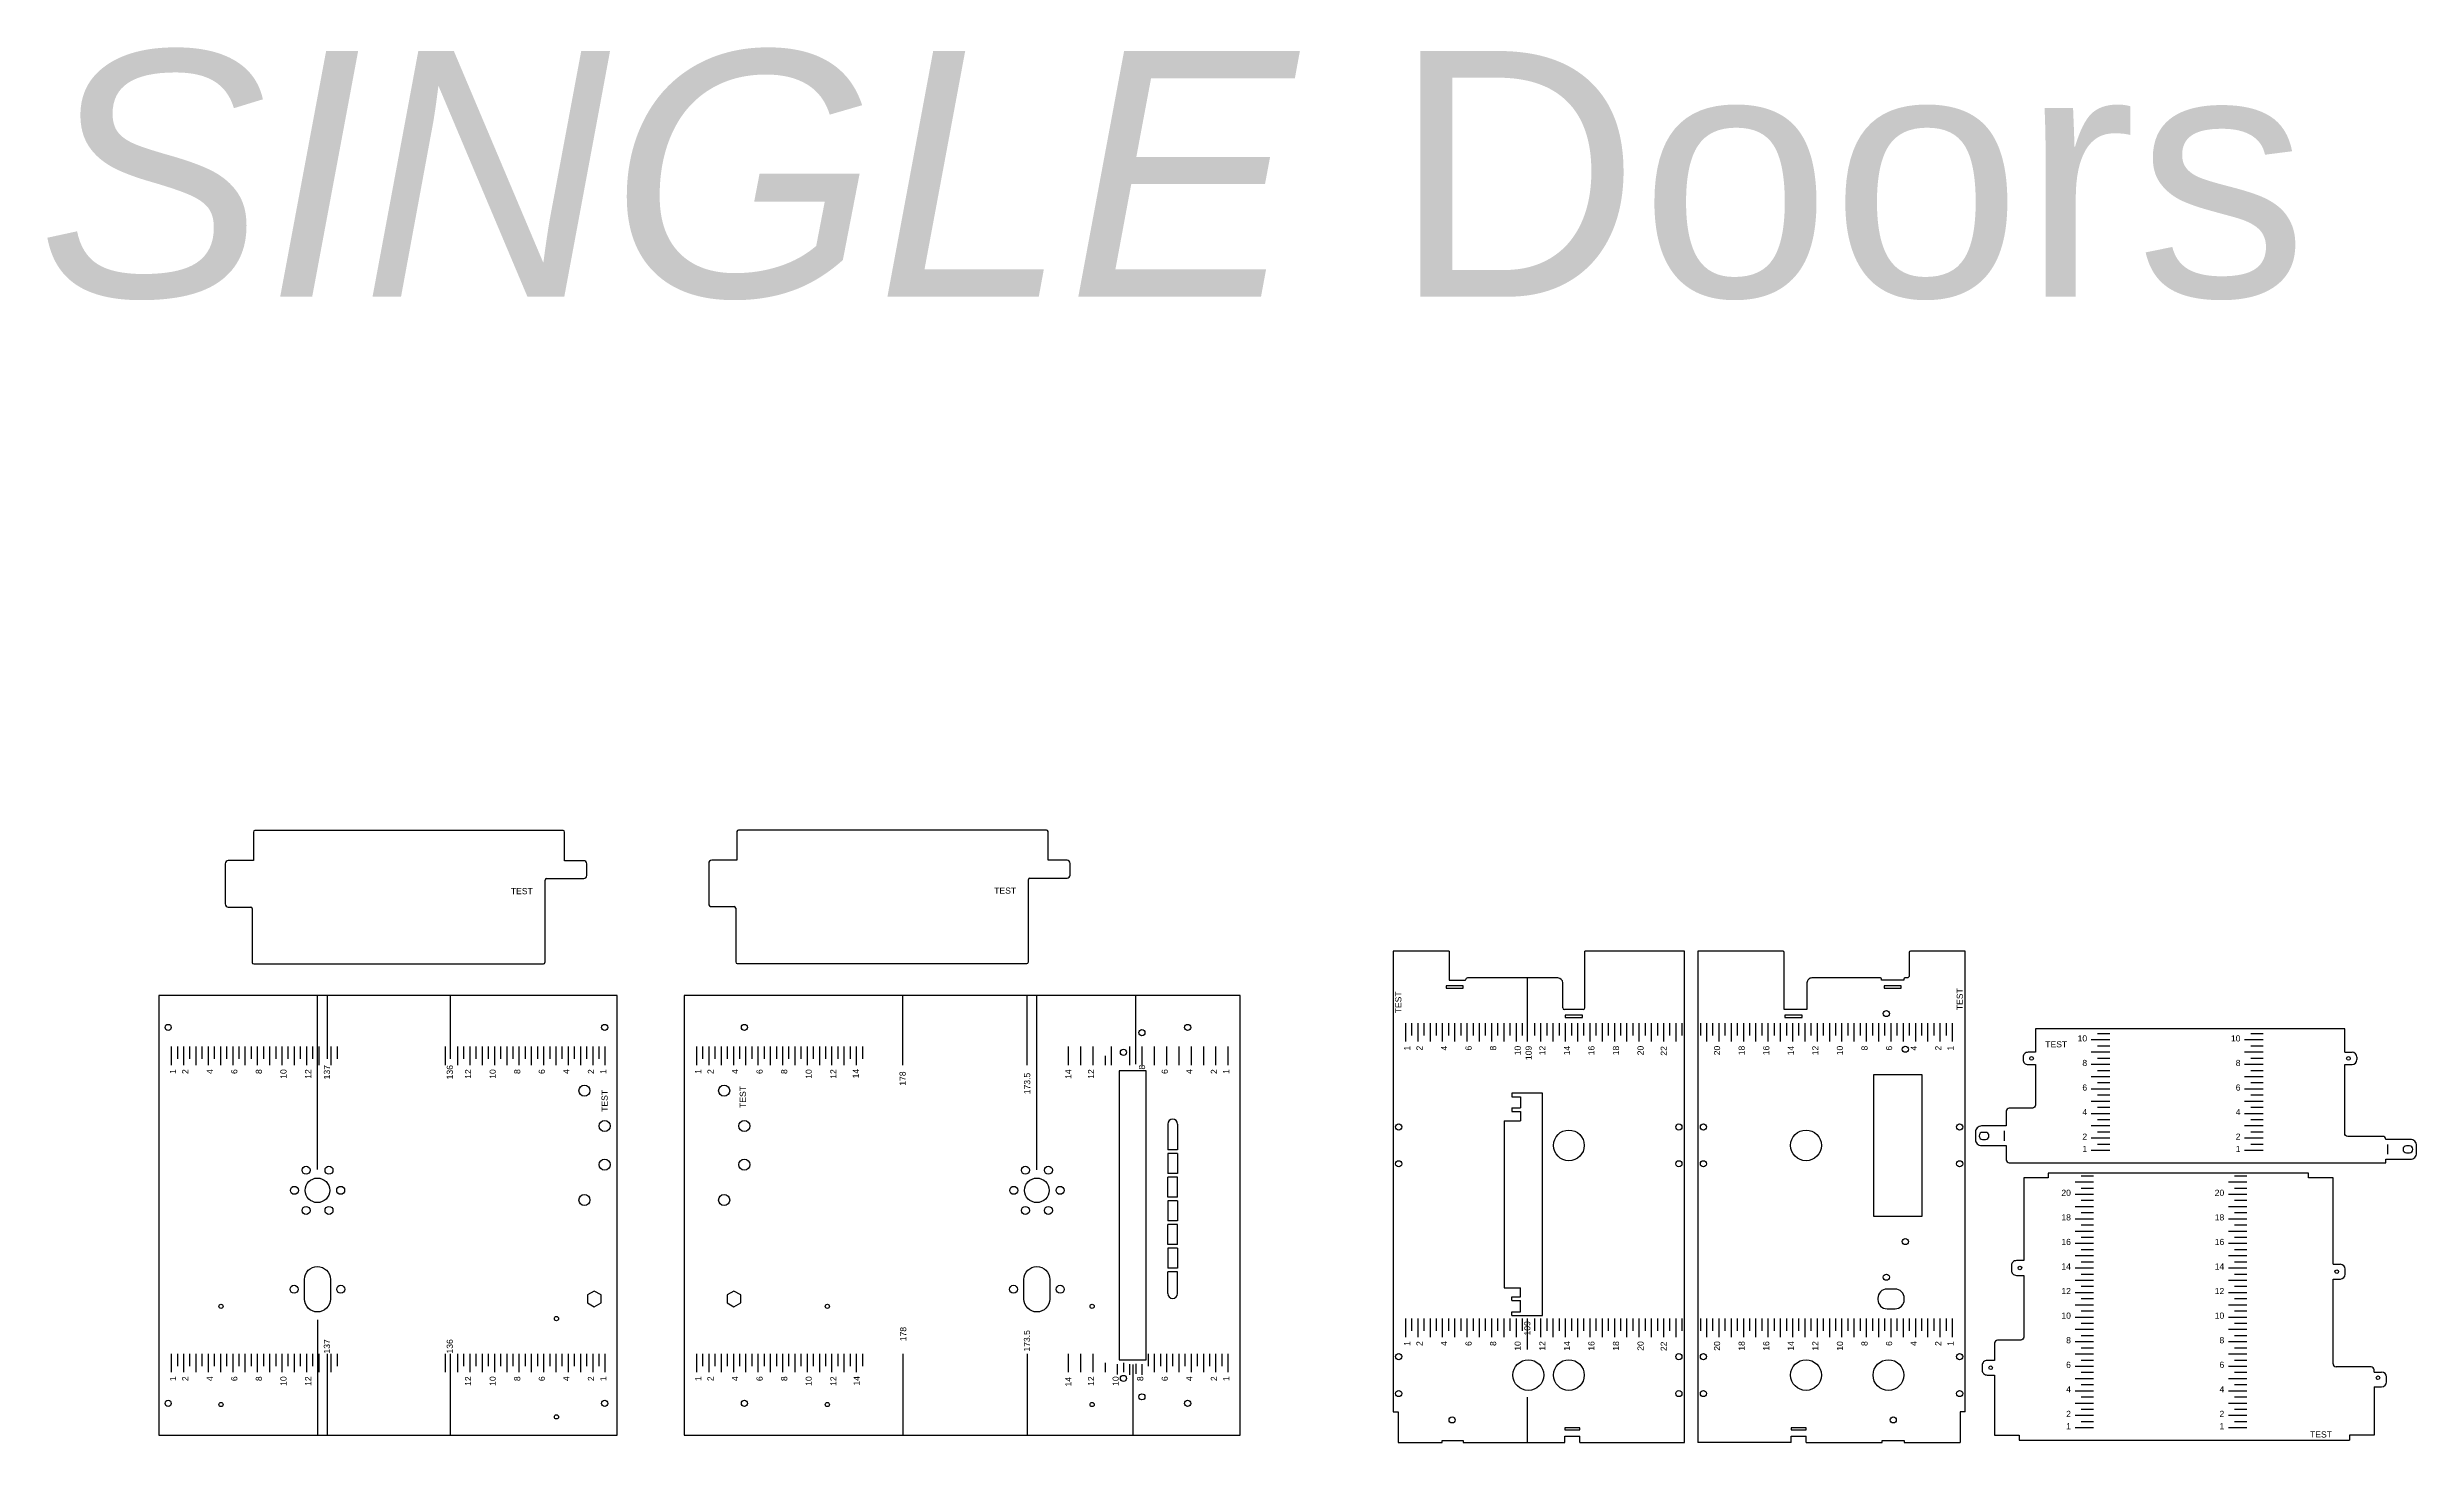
# Model space of a CAD drawing. Header units: millimetres. Extents: x -925 to 3059, y -1469 to 1737.
# Drawn here: x 266 to 2194, y -1335 to -199 of the extents above; entities that cross this region are included whole.
import ezdxf

# ---------------------------------------------------------------- set-up
doc = ezdxf.new("R2010")
doc.units = ezdxf.units.MM
doc.styles.get("Standard").update_dxf_attribs({"font": 'arial.ttf'})

msp = doc.modelspace()

# ---------------------------------------------------------------- texts
at = {"color": 3}
for p in [(642.7, -888.6), (1036.1, -888.2)]:
    msp.add_text('TEST', height=5, dxfattribs=at).set_placement(p)
for p in [(1367.5, -985.6), (1824.4, -983), (721.5, -1065.8), (834, -1062.6)]:
    msp.add_text('TEST', height=5, rotation=90).set_placement(p)
for p in [(1891.5, -1013.3), (2107, -1330.9)]:
    msp.add_text('TEST', height=5).set_placement(p)
at = {"color": 6, "insert": (257.6, -202.2), "char_height": 200, "attachment_point": 1}
msp.add_mtext_dynamic_manual_height_columns('{\\fArial|b0|i1|c0|p34;SINGLE} Doors', width=2822.951, gutter_width=12.5, heights=[0], dxfattribs=at)
at = {"color": 2, "char_height": 5, "width": 6.425, "rotation": 90}
for s, insert, attachment_point in [('1', (1374.7, -1012), 9), ('2', (1384.7, -1012), 9), ('4', (1404.7, -1012), 9), ('6', (1424.7, -1012), 9), ('8', (1444.7, -1012), 9), ('10', (1464.7, -1012), 9), ('109', (1473.6, -1012), 9), ('12', (1484.7, -1012), 9), ('14', (1504.7, -1012), 9), ('16', (1524.7, -1012), 9), ('18', (1544.7, -1012), 9), ('20', (1564.7, -1012), 9), ('22', (1583.5, -1012.3), 9), ('20', (1621.9, -1012), 3), ('18', (1641.9, -1012), 3), ('16', (1661.9, -1012), 3), ('14', (1681.9, -1012), 3), ('12', (1701.9, -1012), 3), ('10', (1721.9, -1012), 3), ('8', (1741.9, -1012), 3), ('6', (1761.9, -1012), 3), ('4', (1781.9, -1012), 3), ('2', (1801.9, -1012), 3), ('1', (1811.9, -1012), 3), ('1', (370.2, -1031.1), 9), ('2', (380.2, -1031.1), 9), ('4', (400.2, -1031.1), 9), ('6', (420.2, -1031.1), 9), ('8', (440.2, -1031.1), 9), ('10', (460.2, -1031.1), 9), ('12', (480.2, -1031.1), 9), ('137', (490.5, -1027.7), 3), ('136', (590.5, -1027.7), 3), ('12', (605.4, -1031.1), 3), ('10', (625.4, -1031.1), 3), ('8', (645.4, -1031.1), 3), ('6', (665.4, -1031.1), 3), ('4', (685.4, -1031.1), 3), ('2', (705.4, -1031.1), 3), ('1', (715.4, -1031.1), 3), ('1', (797.7, -1031.1), 9), ('2', (807.7, -1031.1), 9), ('4', (827.7, -1031.1), 9), ('6', (847.7, -1031.1), 9), ('8', (867.7, -1031.1), 9), ('10', (887.7, -1031.1), 9), ('12', (907.7, -1031.1), 9), ('14', (926, -1030.8), 9), ('178', (964.1, -1032.9), 9), ('173.5', (1065.5, -1034), 9), ('14', (1098.9, -1031.2), 9), ('12', (1112.4, -1031.1), 3), ('8', (1153.9, -1027.5), 3), ('6', (1172.4, -1031.1), 3), ('4', (1192.4, -1031.1), 3), ('2', (1212.4, -1031.1), 3), ('1', (1222.4, -1031.1), 3), ('137', (490.5, -1250.9), 3), ('136', (590.5, -1250.9), 3), ('178', (964.6, -1240.9), 9), ('173.5', (1065.3, -1243.5), 9), ('1', (1374.7, -1252.5), 9), ('2', (1384.7, -1252.5), 9), ('4', (1404.7, -1252.5), 9), ('6', (1424.7, -1252.5), 9), ('8', (1444.7, -1252.5), 9), ('10', (1464.7, -1252.5), 9), ('109', (1472.5, -1236.2), 9), ('12', (1484.7, -1252.5), 9), ('14', (1504.7, -1252.5), 9), ('16', (1524.7, -1252.5), 9), ('18', (1544.7, -1252.5), 9), ('20', (1564.7, -1252.5), 9), ('22', (1583.5, -1252.8), 9), ('20', (1621.9, -1252.5), 3), ('18', (1641.9, -1252.5), 3), ('16', (1661.9, -1252.5), 3), ('14', (1681.9, -1252.5), 3), ('12', (1701.9, -1252.5), 3), ('10', (1721.9, -1252.5), 3), ('8', (1741.9, -1252.5), 3), ('6', (1761.9, -1252.5), 3), ('4', (1781.9, -1252.5), 3), ('2', (1801.9, -1252.5), 3), ('1', (1811.9, -1252.5), 3), ('1', (370.2, -1281.1), 9), ('2', (380.2, -1281.1), 9), ('4', (400.2, -1281.1), 9), ('6', (420.2, -1281.1), 9), ('8', (440.2, -1281.1), 9), ('10', (460.2, -1281.1), 9), ('12', (480.2, -1281.1), 9), ('12', (605.4, -1281.1), 3), ('10', (625.4, -1281.1), 3), ('8', (645.4, -1281.1), 3), ('6', (665.4, -1281.1), 3), ('4', (685.4, -1281.1), 3), ('2', (705.4, -1281.1), 3), ('1', (715.4, -1281.1), 3), ('1', (797.7, -1281.1), 9), ('2', (807.7, -1281.1), 9), ('4', (827.7, -1281.1), 9), ('6', (847.7, -1281.1), 9), ('8', (867.7, -1281.1), 9), ('10', (887.7, -1281.1), 9), ('12', (907.7, -1281.1), 9), ('14', (926.6, -1280.9), 9), ('14', (1098.9, -1281.6), 9), ('12', (1112.4, -1281.1), 3), ('10', (1132.4, -1281.1), 3), ('8', (1152.4, -1281.1), 3), ('6', (1172.4, -1281.1), 3), ('4', (1192.4, -1281.1), 3), ('2', (1212.4, -1281.1), 3), ('1', (1222.4, -1281.1), 3)]:
    msp.add_mtext(s, dxfattribs=dict(at, insert=insert, attachment_point=attachment_point))
at = {"color": 2, "char_height": 5, "width": 6.425, "attachment_point": 3}
for s, insert in [('10', (1925.6, -1003.5)), ('10', (2050.4, -1003.5)), ('8', (1925.6, -1023.5)), ('8', (2050.4, -1023.5)), ('6', (1925.6, -1043.5)), ('6', (2050.4, -1043.5)), ('4', (1925.6, -1063.5)), ('4', (2050.4, -1063.5)), ('2', (1925.6, -1083.5)), ('1', (1925.6, -1093.5)), ('2', (2050.4, -1083.5)), ('1', (2050.4, -1093.5)), ('20', (1912.4, -1129.2)), ('20', (2037.2, -1129.2)), ('18', (1912.4, -1149.2)), ('18', (2037.2, -1149.2)), ('16', (1912.4, -1169.2)), ('16', (2037.2, -1169.2)), ('14', (1912.4, -1189.2)), ('14', (2037.2, -1189.2)), ('12', (1912.4, -1209.2)), ('12', (2037.2, -1209.2)), ('10', (1912.4, -1229.2)), ('10', (2037.2, -1229.2)), ('8', (1912.4, -1249.2)), ('8', (2037.2, -1249.2)), ('6', (1912.4, -1269.2)), ('6', (2037.2, -1269.2)), ('4', (1912.4, -1289.2)), ('4', (2037.2, -1289.2)), ('2', (1912.4, -1309.2)), ('2', (2037.2, -1309.2)), ('1', (1912.4, -1319.2)), ('1', (2037.2, -1319.2))]:
    msp.add_mtext(s, dxfattribs=dict(at, insert=insert))

# ---------------------------------------------------------------- linework, layer by layer
at = {"color": 3}
for p, q in [((433.2, -838), (433.2, -861.3)), ((685.3, -836.8), (434.4, -836.8)), ((686.5, -861.4), (686.5, -838)), ((826.7, -837.7), (826.7, -861)), ((1078.7, -836.5), (827.9, -836.5)), ((1079.9, -861), (1079.9, -837.7)), ((410.2, -863.8), (410.2, -896.6)), ((433.2, -861.3), (412.7, -861.3)), ((702, -861.4), (686.5, -861.4)), ((704.5, -873.4), (704.5, -863.9)), ((803.7, -863.5), (803.7, -896.2)), ((826.7, -861), (806.2, -861)), ((1095.4, -861), (1079.9, -861)), ((1097.9, -873), (1097.9, -863.5)), ((670.5, -944.2), (670.5, -877.1)), ((671.7, -875.9), (702, -875.9)), ((1063.9, -943.8), (1063.9, -876.7)), ((1065.1, -875.5), (1095.4, -875.5)), ((412.7, -899.1), (431, -899.1)), ((432.2, -900.3), (432.2, -944.1)), ((806.2, -898.7), (824.5, -898.7)), ((825.7, -899.9), (825.7, -943.8)), ((433.4, -945.3), (669.3, -945.3)), ((826.9, -945), (1062.7, -945)), ((1177.3, -1075.7), (1177.3, -1096.7)), ((1181.3, -1071.7), (1181.3, -1071.7)), ((1185.3, -1075.7), (1185.3, -1096.7)), ((1185.3, -1096.7), (1177.3, -1096.7)), ((1177.3, -1099.7), (1177.3, -1116)), ((1185.3, -1099.7), (1177.3, -1099.7)), ((1185.3, -1116), (1177.3, -1116)), ((1185.3, -1099.7), (1185.3, -1116)), ((1185.3, -1119), (1177.3, -1119)), ((1177.3, -1135.2), (1177.3, -1119)), ((1185.3, -1135.2), (1177.3, -1135.2)), ((1185.3, -1135.2), (1185.3, -1119)), ((1177.3, -1138.2), (1177.3, -1154.5)), ((1185.3, -1138.2), (1177.3, -1138.2)), ((1185.3, -1154.5), (1177.3, -1154.5)), ((1185.3, -1138.2), (1185.3, -1154.5)), ((1185.3, -1157.5), (1177.3, -1157.5)), ((1177.3, -1173.7), (1177.3, -1157.5)), ((1185.3, -1173.7), (1177.3, -1173.7)), ((1185.3, -1173.7), (1185.3, -1157.5)), ((1177.3, -1176.7), (1177.3, -1193)), ((1185.3, -1176.7), (1177.3, -1176.7)), ((1185.3, -1193), (1177.3, -1193)), ((1185.3, -1176.7), (1185.3, -1193)), ((1185.3, -1196), (1177.3, -1196)), ((1177.3, -1213.7), (1177.3, -1196)), ((1185.3, -1213.7), (1185.3, -1196)), ((1181.3, -1217.7), (1181.3, -1217.7))]:
    msp.add_line(p, q, dxfattribs=at)
for p, q in [((1406.3, -935.1), (1360.8, -935.1)), ((1406.3, -935.1), (1406.3, -958.6)), ((1516.8, -981.1), (1516.8, -935.1)), ((1417.8, -963.1), (1403.8, -963.1)), ((1403.8, -963.1), (1403.8, -965.1)), ((1406.3, -958.6), (1419.8, -958.6)), ((1417.8, -965.1), (1417.8, -963.1)), ((1419.8, -958.6), (1419.8, -958.3)), ((1494.8, -956.8), (1421.3, -956.8)), ((1498.8, -981.1), (1498.8, -960.8)), ((729.3, -971.1), (356.3, -971.1)), ((356.3, -971.1), (356.3, -1329.1)), ((729.3, -1329.1), (729.3, -971.1)), ((1236.3, -971.1), (783.8, -971.1)), ((783.8, -971.1), (783.8, -1329.1)), ((1236.3, -1329.1), (1236.3, -971.1)), ((1403.8, -965.1), (1417.8, -965.1)), ((1515.3, -982.6), (1500.3, -982.6)), ((1514.8, -987.1), (1500.8, -987.1)), ((1500.8, -987.1), (1500.8, -989.1)), ((1500.8, -989.1), (1514.8, -989.1)), ((1514.8, -989.1), (1514.8, -987.1)), ((2145.2, -1021.3), (2145.2, -1023.3)), ((1457.3, -1050.5), (1457.3, -1053.5)), ((1464.3, -1053.5), (1464.3, -1062.5)), ((1451.1, -1073), (1451.1, -1209)), ((1451.1, -1073), (1464.3, -1073)), ((1457.3, -1062.5), (1464.3, -1062.5)), ((1464.3, -1065.5), (1464.3, -1073)), ((2170.3, -1100.3), (2170.3, -1092.3)), ((1862.2, -1107.3), (2168.7, -1107.3)), ((2105.7, -1119.6), (2105.7, -1115.6)), ((2125.7, -1119.6), (2105.7, -1119.6)), ((2135.7, -1197.9), (2135.7, -1193.9)), ((1451.1, -1209), (1464.3, -1209)), ((1464.3, -1216.5), (1464.3, -1209)), ((2125.7, -1270.9), (2125.7, -1201.9)), ((1457.3, -1219.5), (1464.3, -1219.5)), ((1457.3, -1231.5), (1482.3, -1231.5)), ((2156.7, -1273.4), (2128.2, -1273.4)), ((2159.2, -1277.6), (2159.2, -1275.9)), ((2159.2, -1289.6), (2159.2, -1329.1)), ((2169.2, -1285.6), (2169.2, -1281.6)), ((1360.8, -1310.1), (1364.8, -1310.1)), ((1364.8, -1310.1), (1364.8, -1335.1)), ((1826.3, -1310.1), (1822.3, -1310.1)), ((1822.3, -1310.1), (1822.3, -1335.1)), ((356.3, -1329.1), (729.3, -1329.1)), ((783.8, -1329.1), (1236.3, -1329.1)), ((1500.6, -1335.1), (1500.6, -1329.7)), ((1500.6, -1329.7), (1512.6, -1329.7)), ((1512.6, -1335.1), (1512.6, -1329.7)), ((1684.8, -1335.1), (1684.8, -1329.7)), ((1684.8, -1329.7), (1696.8, -1329.7)), ((1696.8, -1335.1), (1696.8, -1329.7)), ((2159.2, -1329.1), (2139.2, -1329.1)), ((2139.2, -1329.1), (2139.2, -1333.1)), ((1512.6, -1335.1), (1597.8, -1335.1)), ((1684.8, -1335.1), (1608.8, -1335.1))]:
    msp.add_line(p, q)
at = {"color": 2}
for p, q in [((1469.8, -956.8), (1469.8, -1008.6)), ((493.3, -971.1), (493.3, -1022.7)), ((593.3, -971.1), (593.3, -1022.7)), ((961.8, -1027.7), (961.8, -971.1)), ((1062.8, -1027.7), (1062.8, -971.1)), ((1370.8, -993.6), (1370.8, -1008.6)), ((1375.8, -993.6), (1375.8, -1003.6)), ((1380.8, -993.6), (1380.8, -1008.6)), ((1385.8, -993.6), (1385.8, -1003.6)), ((1390.8, -993.6), (1390.8, -1008.6)), ((1395.8, -993.6), (1395.8, -1003.6)), ((1400.8, -993.6), (1400.8, -1008.6)), ((1405.8, -993.6), (1405.8, -1003.6)), ((1410.8, -993.6), (1410.8, -1008.6)), ((1415.8, -993.6), (1415.8, -1003.6)), ((1420.8, -993.6), (1420.8, -1008.6)), ((1425.8, -993.6), (1425.8, -1003.6)), ((1430.8, -993.6), (1430.8, -1008.6)), ((1435.8, -993.6), (1435.8, -1003.6)), ((1440.8, -993.6), (1440.8, -1008.6)), ((1445.8, -993.6), (1445.8, -1003.6)), ((1450.8, -993.6), (1450.8, -1008.6)), ((1455.8, -993.6), (1455.8, -1003.6)), ((1460.8, -993.6), (1460.8, -1008.6)), ((1465.8, -993.6), (1465.8, -1003.6)), ((1475.8, -993.6), (1475.8, -1003.6)), ((1480.8, -993.6), (1480.8, -1008.6)), ((1485.8, -993.6), (1485.8, -1003.6)), ((1490.8, -993.6), (1490.8, -1008.6)), ((1495.8, -993.6), (1495.8, -1003.6)), ((1500.8, -993.6), (1500.8, -1008.6)), ((1505.8, -993.6), (1505.8, -1003.6)), ((1510.8, -993.6), (1510.8, -1008.6)), ((1515.8, -993.6), (1515.8, -1003.6)), ((1520.8, -993.6), (1520.8, -1008.6)), ((1525.8, -993.6), (1525.8, -1003.6)), ((1530.8, -993.6), (1530.8, -1008.6)), ((1535.8, -993.6), (1535.8, -1003.6)), ((1540.8, -993.6), (1540.8, -1008.6)), ((1545.8, -993.6), (1545.8, -1003.6)), ((1550.8, -993.6), (1550.8, -1008.6)), ((1555.8, -993.6), (1555.8, -1003.6)), ((1560.8, -993.6), (1560.8, -1008.6)), ((1565.8, -993.6), (1565.8, -1003.6)), ((1570.8, -993.6), (1570.8, -1008.6)), ((1575.8, -993.6), (1575.8, -1003.6)), ((1580.8, -993.6), (1580.8, -1008.6)), ((1585.8, -993.6), (1585.8, -1003.6)), ((1590.8, -993.6), (1590.8, -1008.6)), ((1595.8, -993.6), (1595.8, -1003.6)), ((1610.8, -993.6), (1610.8, -1003.6)), ((1615.8, -993.6), (1615.8, -1008.6)), ((1620.8, -993.6), (1620.8, -1003.6)), ((1625.8, -993.6), (1625.8, -1008.6)), ((1630.8, -993.6), (1630.8, -1003.6)), ((1635.8, -993.6), (1635.8, -1008.6)), ((1640.8, -993.6), (1640.8, -1003.6)), ((1645.8, -993.6), (1645.8, -1008.6)), ((1650.8, -993.6), (1650.8, -1003.6)), ((1655.8, -993.6), (1655.8, -1008.6)), ((1660.8, -993.6), (1660.8, -1003.6)), ((1665.8, -993.6), (1665.8, -1008.6)), ((1670.8, -993.6), (1670.8, -1003.6)), ((1675.8, -993.6), (1675.8, -1008.6)), ((1680.8, -993.6), (1680.8, -1003.6)), ((1685.8, -993.6), (1685.8, -1008.6)), ((1690.8, -993.6), (1690.8, -1003.6)), ((1695.8, -993.6), (1695.8, -1008.6)), ((1700.8, -993.6), (1700.8, -1003.6)), ((1705.8, -993.6), (1705.8, -1008.6)), ((1710.8, -993.6), (1710.8, -1003.6)), ((1715.8, -993.6), (1715.8, -1008.6)), ((1720.8, -993.6), (1720.8, -1003.6)), ((1725.8, -993.6), (1725.8, -1008.6)), ((1730.8, -993.6), (1730.8, -1003.6)), ((1735.8, -993.6), (1735.8, -1008.6)), ((1740.8, -993.6), (1740.8, -1003.6)), ((1745.8, -993.6), (1745.8, -1008.6)), ((1750.8, -993.6), (1750.8, -1003.6)), ((1755.8, -993.6), (1755.8, -1008.6)), ((1760.8, -993.6), (1760.8, -1003.6)), ((1765.8, -993.6), (1765.8, -1008.6)), ((1770.8, -993.6), (1770.8, -1003.6)), ((1775.8, -993.6), (1775.8, -1008.6)), ((1780.8, -993.6), (1780.8, -1003.6)), ((1785.8, -993.6), (1785.8, -1008.6)), ((1790.8, -993.6), (1790.8, -1003.6)), ((1795.8, -993.6), (1795.8, -1008.6)), ((1800.8, -993.6), (1800.8, -1003.6)), ((1805.8, -993.6), (1805.8, -1008.6)), ((1810.8, -993.6), (1810.8, -1003.6)), ((1815.8, -993.6), (1815.8, -1008.6)), ((1944, -1002.3), (1934, -1002.3)), ((2068.8, -1002.3), (2058.8, -1002.3)), ((366.3, -1012.7), (366.3, -1027.7)), ((371.3, -1012.7), (371.3, -1022.7)), ((376.3, -1012.7), (376.3, -1027.7)), ((381.3, -1012.7), (381.3, -1022.7)), ((386.3, -1012.7), (386.3, -1027.7)), ((391.3, -1012.7), (391.3, -1022.7)), ((396.3, -1012.7), (396.3, -1027.7)), ((401.3, -1012.7), (401.3, -1022.7)), ((406.3, -1012.7), (406.3, -1027.7)), ((411.3, -1012.7), (411.3, -1022.7)), ((416.3, -1012.7), (416.3, -1027.7)), ((421.3, -1012.7), (421.3, -1022.7)), ((426.3, -1012.7), (426.3, -1027.7)), ((431.3, -1012.7), (431.3, -1022.7)), ((436.3, -1012.7), (436.3, -1027.7)), ((441.3, -1012.7), (441.3, -1022.7)), ((446.3, -1012.7), (446.3, -1027.7)), ((451.3, -1012.7), (451.3, -1022.7)), ((456.3, -1012.7), (456.3, -1027.7)), ((461.3, -1012.7), (461.3, -1022.7)), ((466.3, -1012.7), (466.3, -1027.7)), ((471.3, -1012.7), (471.3, -1022.7)), ((476.3, -1012.7), (476.3, -1027.7)), ((481.3, -1012.7), (481.3, -1022.7)), ((486.3, -1012.7), (486.3, -1027.7)), ((496.3, -1012.7), (496.3, -1027.7)), ((501.3, -1012.7), (501.3, -1022.7)), ((589.3, -1012.7), (589.3, -1027.7)), ((599.3, -1012.7), (599.3, -1027.7)), ((604.3, -1012.7), (604.3, -1022.7)), ((609.3, -1012.7), (609.3, -1027.7)), ((614.3, -1012.7), (614.3, -1022.7)), ((619.3, -1012.7), (619.3, -1027.7)), ((624.3, -1012.7), (624.3, -1022.7)), ((629.3, -1012.7), (629.3, -1027.7)), ((634.3, -1012.7), (634.3, -1022.7)), ((639.3, -1012.7), (639.3, -1027.7)), ((644.3, -1012.7), (644.3, -1022.7)), ((649.3, -1012.7), (649.3, -1027.7)), ((654.3, -1012.7), (654.3, -1022.7)), ((659.3, -1012.7), (659.3, -1027.7)), ((664.3, -1012.7), (664.3, -1022.7)), ((669.3, -1012.7), (669.3, -1027.7)), ((674.3, -1012.7), (674.3, -1022.7)), ((679.3, -1012.7), (679.3, -1027.7)), ((684.3, -1012.7), (684.3, -1022.7)), ((689.3, -1012.7), (689.3, -1027.7)), ((694.3, -1012.7), (694.3, -1022.7)), ((699.3, -1012.7), (699.3, -1027.7)), ((704.3, -1012.7), (704.3, -1022.7)), ((709.3, -1012.7), (709.3, -1027.7)), ((714.3, -1012.7), (714.3, -1022.7)), ((719.3, -1012.7), (719.3, -1027.7)), ((793.8, -1012.7), (793.8, -1027.7)), ((798.8, -1012.7), (798.8, -1022.7)), ((803.8, -1012.7), (803.8, -1027.7)), ((808.8, -1012.7), (808.8, -1022.7)), ((813.8, -1012.7), (813.8, -1027.7)), ((818.8, -1012.7), (818.8, -1022.7)), ((823.8, -1012.7), (823.8, -1027.7)), ((828.8, -1012.7), (828.8, -1022.7)), ((833.8, -1012.7), (833.8, -1027.7)), ((838.8, -1012.7), (838.8, -1022.7)), ((843.8, -1012.7), (843.8, -1027.7)), ((848.8, -1012.7), (848.8, -1022.7)), ((853.8, -1012.7), (853.8, -1027.7)), ((858.8, -1012.7), (858.8, -1022.7)), ((863.8, -1012.7), (863.8, -1027.7)), ((868.8, -1012.7), (868.8, -1022.7)), ((873.8, -1012.7), (873.8, -1027.7)), ((878.8, -1012.7), (878.8, -1022.7)), ((883.8, -1012.7), (883.8, -1027.7)), ((888.8, -1012.7), (888.8, -1022.7)), ((893.8, -1012.7), (893.8, -1027.7)), ((898.8, -1012.7), (898.8, -1022.7)), ((903.8, -1012.7), (903.8, -1027.7)), ((908.8, -1012.7), (908.8, -1022.7)), ((913.8, -1012.7), (913.8, -1027.7)), ((918.8, -1012.7), (918.8, -1022.7)), ((923.8, -1012.7), (923.8, -1027.7)), ((928.8, -1012.7), (928.8, -1022.7)), ((1096.3, -1012.7), (1096.3, -1027.7)), ((1106.3, -1012.7), (1106.3, -1027.7)), ((1116.3, -1012.7), (1116.3, -1027.7)), ((1126.3, -1020.2), (1126.3, -1027.7)), ((1131.3, -1012.7), (1131.3, -1027.7)), ((1146.3, -1012.7), (1146.3, -1027.7)), ((1156.3, -1012.7), (1156.3, -1027.7)), ((1166.3, -1012.7), (1166.3, -1027.7)), ((1176.3, -1012.7), (1176.3, -1027.7)), ((1186.3, -1012.7), (1186.3, -1027.7)), ((1196.3, -1012.7), (1196.3, -1027.7)), ((1206.3, -1012.7), (1206.3, -1027.7)), ((1216.3, -1012.7), (1216.3, -1027.7)), ((1226.3, -1012.7), (1226.3, -1027.7)), ((1944, -1007.3), (1929, -1007.3)), ((1944, -1017.3), (1929, -1017.3)), ((1944, -1012.3), (1934, -1012.3)), ((2068.8, -1007.3), (2053.8, -1007.3)), ((2068.8, -1017.3), (2053.8, -1017.3)), ((2068.8, -1012.3), (2058.8, -1012.3)), ((1944, -1027.3), (1929, -1027.3)), ((1944, -1037.3), (1929, -1037.3)), ((1944, -1022.3), (1934, -1022.3)), ((1944, -1032.3), (1934, -1032.3)), ((2068.8, -1027.3), (2053.8, -1027.3)), ((2068.8, -1037.3), (2053.8, -1037.3)), ((2068.8, -1022.3), (2058.8, -1022.3)), ((2068.8, -1032.3), (2058.8, -1032.3)), ((1944, -1047.3), (1929, -1047.3)), ((1944, -1057.3), (1929, -1057.3)), ((1944, -1042.3), (1934, -1042.3)), ((1944, -1052.3), (1934, -1052.3)), ((2068.8, -1047.3), (2053.8, -1047.3)), ((2068.8, -1057.3), (2053.8, -1057.3)), ((2068.8, -1042.3), (2058.8, -1042.3)), ((2068.8, -1052.3), (2058.8, -1052.3)), ((1944, -1067.3), (1929, -1067.3)), ((1944, -1077.3), (1929, -1077.3)), ((1944, -1062.3), (1934, -1062.3)), ((1944, -1072.3), (1934, -1072.3)), ((2068.8, -1067.3), (2053.8, -1067.3)), ((2068.8, -1077.3), (2053.8, -1077.3)), ((2068.8, -1062.3), (2058.8, -1062.3)), ((2068.8, -1072.3), (2058.8, -1072.3)), ((1944, -1087.3), (1929, -1087.3)), ((1944, -1097.3), (1929, -1097.3)), ((1944, -1082.3), (1934, -1082.3)), ((1944, -1092.3), (1934, -1092.3)), ((2068.8, -1087.3), (2053.8, -1087.3)), ((2068.8, -1097.3), (2053.8, -1097.3)), ((2068.8, -1082.3), (2058.8, -1082.3)), ((2068.8, -1092.3), (2058.8, -1092.3)), ((1930.8, -1118.1), (1920.8, -1118.1)), ((2055.6, -1118.1), (2045.6, -1118.1)), ((1930.8, -1123.1), (1915.8, -1123.1)), ((1930.8, -1133.1), (1915.8, -1133.1)), ((1930.8, -1128.1), (1920.8, -1128.1)), ((2055.6, -1123.1), (2040.6, -1123.1)), ((2055.6, -1133.1), (2040.6, -1133.1)), ((2055.6, -1128.1), (2045.6, -1128.1)), ((1930.8, -1143.1), (1915.8, -1143.1)), ((1930.8, -1153.1), (1915.8, -1153.1)), ((1930.8, -1138.1), (1920.8, -1138.1)), ((1930.8, -1148.1), (1920.8, -1148.1)), ((2055.6, -1143.1), (2040.6, -1143.1)), ((2055.6, -1153.1), (2040.6, -1153.1)), ((2055.6, -1138.1), (2045.6, -1138.1)), ((2055.6, -1148.1), (2045.6, -1148.1)), ((1930.8, -1163.1), (1915.8, -1163.1)), ((1930.8, -1173.1), (1915.8, -1173.1)), ((1930.8, -1158.1), (1920.8, -1158.1)), ((1930.8, -1168.1), (1920.8, -1168.1)), ((2055.6, -1163.1), (2040.6, -1163.1)), ((2055.6, -1173.1), (2040.6, -1173.1)), ((2055.6, -1158.1), (2045.6, -1158.1)), ((2055.6, -1168.1), (2045.6, -1168.1)), ((1930.8, -1183.1), (1915.8, -1183.1)), ((1930.8, -1193.1), (1915.8, -1193.1)), ((1930.8, -1178.1), (1920.8, -1178.1)), ((1930.8, -1188.1), (1920.8, -1188.1)), ((2055.6, -1183.1), (2040.6, -1183.1)), ((2055.6, -1193.1), (2040.6, -1193.1)), ((2055.6, -1178.1), (2045.6, -1178.1)), ((2055.6, -1188.1), (2045.6, -1188.1)), ((1930.8, -1203.1), (1915.8, -1203.1)), ((1930.8, -1213.1), (1915.8, -1213.1)), ((1930.8, -1198.1), (1920.8, -1198.1)), ((1930.8, -1208.1), (1920.8, -1208.1)), ((2055.6, -1203.1), (2040.6, -1203.1)), ((2055.6, -1213.1), (2040.6, -1213.1)), ((2055.6, -1198.1), (2045.6, -1198.1)), ((2055.6, -1208.1), (2045.6, -1208.1)), ((1370.8, -1234.1), (1370.8, -1249.1)), ((1375.8, -1234.1), (1375.8, -1244.1)), ((1380.8, -1234.1), (1380.8, -1249.1)), ((1385.8, -1234.1), (1385.8, -1244.1)), ((1390.8, -1234.1), (1390.8, -1249.1)), ((1395.8, -1234.1), (1395.8, -1244.1)), ((1400.8, -1234.1), (1400.8, -1249.1)), ((1405.8, -1234.1), (1405.8, -1244.1)), ((1410.8, -1234.1), (1410.8, -1249.1)), ((1415.8, -1234.1), (1415.8, -1244.1)), ((1420.8, -1234.1), (1420.8, -1249.1)), ((1425.8, -1234.1), (1425.8, -1244.1)), ((1430.8, -1234.1), (1430.8, -1249.1)), ((1435.8, -1234.1), (1435.8, -1244.1)), ((1440.8, -1234.1), (1440.8, -1249.1)), ((1445.8, -1234.1), (1445.8, -1244.1)), ((1450.8, -1234.1), (1450.8, -1249.1)), ((1455.8, -1234.1), (1455.8, -1244.1)), ((1460.8, -1234.1), (1460.8, -1249.1)), ((1465.8, -1234.1), (1465.8, -1244.1)), ((1469.8, -1234.1), (1469.8, -1259.3)), ((1475.8, -1234.1), (1475.8, -1244.1)), ((1480.8, -1234.1), (1480.8, -1249.1)), ((1485.8, -1234.1), (1485.8, -1244.1)), ((1490.8, -1234.1), (1490.8, -1249.1)), ((1495.8, -1234.1), (1495.8, -1244.1)), ((1500.8, -1234.1), (1500.8, -1249.1)), ((1505.8, -1234.1), (1505.8, -1244.1)), ((1510.8, -1234.1), (1510.8, -1249.1)), ((1515.8, -1234.1), (1515.8, -1244.1)), ((1520.8, -1234.1), (1520.8, -1249.1)), ((1525.8, -1234.1), (1525.8, -1244.1)), ((1530.8, -1234.1), (1530.8, -1249.1)), ((1535.8, -1234.1), (1535.8, -1244.1)), ((1540.8, -1234.1), (1540.8, -1249.1)), ((1545.8, -1234.1), (1545.8, -1244.1)), ((1550.8, -1234.1), (1550.8, -1249.1)), ((1555.8, -1234.1), (1555.8, -1244.1)), ((1560.8, -1234.1), (1560.8, -1249.1)), ((1565.8, -1234.1), (1565.8, -1244.1)), ((1570.8, -1234.1), (1570.8, -1249.1)), ((1575.8, -1234.1), (1575.8, -1244.1)), ((1580.8, -1234.1), (1580.8, -1249.1)), ((1585.8, -1234.1), (1585.8, -1244.1)), ((1590.8, -1234.1), (1590.8, -1249.1)), ((1595.8, -1234.1), (1595.8, -1244.1)), ((1610.8, -1234.1), (1610.8, -1244.1)), ((1615.8, -1234.1), (1615.8, -1249.1)), ((1620.8, -1234.1), (1620.8, -1244.1)), ((1625.8, -1234.1), (1625.8, -1249.1)), ((1630.8, -1234.1), (1630.8, -1244.1)), ((1635.8, -1234.1), (1635.8, -1249.1)), ((1640.8, -1234.1), (1640.8, -1244.1)), ((1645.8, -1234.1), (1645.8, -1249.1)), ((1650.8, -1234.1), (1650.8, -1244.1)), ((1655.8, -1234.1), (1655.8, -1249.1)), ((1660.8, -1234.1), (1660.8, -1244.1)), ((1665.8, -1234.1), (1665.8, -1249.1)), ((1670.8, -1234.1), (1670.8, -1244.1)), ((1675.8, -1234.1), (1675.8, -1249.1)), ((1680.8, -1234.1), (1680.8, -1244.1)), ((1685.8, -1234.1), (1685.8, -1249.1)), ((1690.8, -1234.1), (1690.8, -1244.1)), ((1695.8, -1234.1), (1695.8, -1249.1)), ((1700.8, -1234.1), (1700.8, -1244.1)), ((1705.8, -1234.1), (1705.8, -1249.1)), ((1710.8, -1234.1), (1710.8, -1244.1)), ((1715.8, -1234.1), (1715.8, -1249.1)), ((1720.8, -1234.1), (1720.8, -1244.1)), ((1725.8, -1234.1), (1725.8, -1249.1)), ((1730.8, -1234.1), (1730.8, -1244.1)), ((1735.8, -1234.1), (1735.8, -1249.1)), ((1740.8, -1234.1), (1740.8, -1244.1)), ((1745.8, -1234.1), (1745.8, -1249.1)), ((1750.8, -1234.1), (1750.8, -1244.1)), ((1755.8, -1234.1), (1755.8, -1249.1)), ((1760.8, -1234.1), (1760.8, -1244.1)), ((1765.8, -1234.1), (1765.8, -1249.1)), ((1770.8, -1234.1), (1770.8, -1244.1)), ((1775.8, -1234.1), (1775.8, -1249.1)), ((1780.8, -1234.1), (1780.8, -1244.1)), ((1785.8, -1234.1), (1785.8, -1249.1)), ((1790.8, -1234.1), (1790.8, -1244.1)), ((1795.8, -1234.1), (1795.8, -1249.1)), ((1800.8, -1234.1), (1800.8, -1244.1)), ((1805.8, -1234.1), (1805.8, -1249.1)), ((1810.8, -1234.1), (1810.8, -1244.1)), ((1815.8, -1234.1), (1815.8, -1249.1)), ((1930.8, -1223.1), (1915.8, -1223.1)), ((1930.8, -1233.1), (1915.8, -1233.1)), ((1930.8, -1218.1), (1920.8, -1218.1)), ((1930.8, -1228.1), (1920.8, -1228.1)), ((2055.6, -1223.1), (2040.6, -1223.1)), ((2055.6, -1233.1), (2040.6, -1233.1)), ((2055.6, -1218.1), (2045.6, -1218.1)), ((2055.6, -1228.1), (2045.6, -1228.1)), ((1930.8, -1243.1), (1915.8, -1243.1)), ((1930.8, -1253.1), (1915.8, -1253.1)), ((1930.8, -1238.1), (1920.8, -1238.1)), ((1930.8, -1248.1), (1920.8, -1248.1)), ((2055.6, -1243.1), (2040.6, -1243.1)), ((2055.6, -1253.1), (2040.6, -1253.1)), ((2055.6, -1238.1), (2045.6, -1238.1)), ((2055.6, -1248.1), (2045.6, -1248.1)), ((366.3, -1262.7), (366.3, -1277.7)), ((371.3, -1262.7), (371.3, -1272.7)), ((376.3, -1262.7), (376.3, -1277.7)), ((381.3, -1262.7), (381.3, -1272.7)), ((386.3, -1262.7), (386.3, -1277.7)), ((391.3, -1262.7), (391.3, -1272.7)), ((396.3, -1262.7), (396.3, -1277.7)), ((401.3, -1262.7), (401.3, -1272.7)), ((406.3, -1262.7), (406.3, -1277.7)), ((411.3, -1262.7), (411.3, -1272.7)), ((416.3, -1262.7), (416.3, -1277.7)), ((421.3, -1262.7), (421.3, -1272.7)), ((426.3, -1262.7), (426.3, -1277.7)), ((431.3, -1262.7), (431.3, -1272.7)), ((436.3, -1262.7), (436.3, -1277.7)), ((441.3, -1262.7), (441.3, -1272.7)), ((446.3, -1262.7), (446.3, -1277.7)), ((451.3, -1262.7), (451.3, -1272.7)), ((456.3, -1262.7), (456.3, -1277.7)), ((461.3, -1262.7), (461.3, -1272.7)), ((466.3, -1262.7), (466.3, -1277.7)), ((471.3, -1262.7), (471.3, -1272.7)), ((476.3, -1262.7), (476.3, -1277.7)), ((481.3, -1262.7), (481.3, -1272.7)), ((486.3, -1262.7), (486.3, -1277.7)), ((493.3, -1262.7), (493.3, -1329.1)), ((496.3, -1262.7), (496.3, -1277.7)), ((501.3, -1262.7), (501.3, -1272.7)), ((589.3, -1262.7), (589.3, -1277.7)), ((593.3, -1262.7), (593.3, -1329.1)), ((599.3, -1262.7), (599.3, -1277.7)), ((604.3, -1262.7), (604.3, -1272.7)), ((609.3, -1262.7), (609.3, -1277.7)), ((614.3, -1262.7), (614.3, -1272.7)), ((619.3, -1262.7), (619.3, -1277.7)), ((624.3, -1262.7), (624.3, -1272.7)), ((629.3, -1262.7), (629.3, -1277.7)), ((634.3, -1262.7), (634.3, -1272.7)), ((639.3, -1262.7), (639.3, -1277.7)), ((644.3, -1262.7), (644.3, -1272.7)), ((649.3, -1262.7), (649.3, -1277.7)), ((654.3, -1262.7), (654.3, -1272.7)), ((659.3, -1262.7), (659.3, -1277.7)), ((664.3, -1262.7), (664.3, -1272.7)), ((669.3, -1262.7), (669.3, -1277.7)), ((674.3, -1262.7), (674.3, -1272.7)), ((679.3, -1262.7), (679.3, -1277.7)), ((684.3, -1262.7), (684.3, -1272.7)), ((689.3, -1262.7), (689.3, -1277.7)), ((694.3, -1262.7), (694.3, -1272.7)), ((699.3, -1262.7), (699.3, -1277.7)), ((704.3, -1262.7), (704.3, -1272.7)), ((709.3, -1262.7), (709.3, -1277.7)), ((714.3, -1262.7), (714.3, -1272.7)), ((719.3, -1262.7), (719.3, -1277.7)), ((793.8, -1262.7), (793.8, -1277.7)), ((798.8, -1262.7), (798.8, -1272.7)), ((803.8, -1262.7), (803.8, -1277.7)), ((808.8, -1262.7), (808.8, -1272.7)), ((813.8, -1262.7), (813.8, -1277.7)), ((818.8, -1262.7), (818.8, -1272.7)), ((823.8, -1262.7), (823.8, -1277.7)), ((828.8, -1262.7), (828.8, -1272.7)), ((833.8, -1262.7), (833.8, -1277.7)), ((838.8, -1262.7), (838.8, -1272.7)), ((843.8, -1262.7), (843.8, -1277.7)), ((848.8, -1262.7), (848.8, -1272.7)), ((853.8, -1262.7), (853.8, -1277.7)), ((858.8, -1262.7), (858.8, -1272.7)), ((863.8, -1262.7), (863.8, -1277.7)), ((868.8, -1262.7), (868.8, -1272.7)), ((873.8, -1262.7), (873.8, -1277.7)), ((878.8, -1262.7), (878.8, -1272.7)), ((883.8, -1262.7), (883.8, -1277.7)), ((888.8, -1262.7), (888.8, -1272.7)), ((893.8, -1262.7), (893.8, -1277.7)), ((898.8, -1262.7), (898.8, -1272.7)), ((903.8, -1262.7), (903.8, -1277.7)), ((908.8, -1262.7), (908.8, -1272.7)), ((913.8, -1262.7), (913.8, -1277.7)), ((918.8, -1262.7), (918.8, -1272.7)), ((923.8, -1262.7), (923.8, -1277.7)), ((928.8, -1262.7), (928.8, -1272.7)), ((961.8, -1262.7), (961.8, -1329.1)), ((1062.8, -1262.7), (1062.8, -1329.1)), ((1096.3, -1262.7), (1096.3, -1277.7)), ((1106.3, -1262.7), (1106.3, -1277.7)), ((1116.3, -1262.7), (1116.3, -1277.7)), ((1126.3, -1270.2), (1126.3, -1277.7)), ((1136.3, -1271.2), (1136.3, -1279.7)), ((1141.3, -1270.2), (1141.3, -1277.6)), ((1146.3, -1271.3), (1146.3, -1279.8)), ((1151.3, -1271), (1151.3, -1279.2)), ((1156.3, -1271.3), (1156.3, -1280)), ((1161.3, -1262.7), (1161.3, -1272.7)), ((1166.3, -1262.7), (1166.3, -1277.7)), ((1171.3, -1262.7), (1171.3, -1272.7)), ((1176.3, -1262.7), (1176.3, -1277.7)), ((1181.3, -1262.7), (1181.3, -1272.7)), ((1186.3, -1262.7), (1186.3, -1277.7)), ((1191.3, -1262.7), (1191.3, -1272.7)), ((1196.3, -1262.7), (1196.3, -1277.7)), ((1201.3, -1262.7), (1201.3, -1272.7)), ((1206.3, -1262.7), (1206.3, -1277.7)), ((1211.3, -1262.7), (1211.3, -1272.7)), ((1216.3, -1262.7), (1216.3, -1277.7)), ((1221.3, -1262.7), (1221.3, -1272.7)), ((1226.3, -1262.7), (1226.3, -1277.7)), ((1930.8, -1263.1), (1915.8, -1263.1)), ((1930.8, -1258.1), (1920.8, -1258.1)), ((1930.8, -1268.1), (1920.8, -1268.1)), ((2055.6, -1263.1), (2040.6, -1263.1)), ((2055.6, -1258.1), (2045.6, -1258.1)), ((2055.6, -1268.1), (2045.6, -1268.1)), ((1930.8, -1273.1), (1915.8, -1273.1)), ((1930.8, -1283.1), (1915.8, -1283.1)), ((1930.8, -1278.1), (1920.8, -1278.1)), ((1930.8, -1288.1), (1920.8, -1288.1)), ((2055.6, -1273.1), (2040.6, -1273.1)), ((2055.6, -1283.1), (2040.6, -1283.1)), ((2055.6, -1278.1), (2045.6, -1278.1)), ((2055.6, -1288.1), (2045.6, -1288.1)), ((1930.8, -1293.1), (1915.8, -1293.1)), ((1930.8, -1303.1), (1915.8, -1303.1)), ((1930.8, -1298.1), (1920.8, -1298.1)), ((1930.8, -1308.1), (1920.8, -1308.1)), ((2055.6, -1293.1), (2040.6, -1293.1)), ((2055.6, -1303.1), (2040.6, -1303.1)), ((2055.6, -1298.1), (2045.6, -1298.1)), ((2055.6, -1308.1), (2045.6, -1308.1)), ((1930.8, -1313.1), (1915.8, -1313.1)), ((1930.8, -1323.1), (1915.8, -1323.1)), ((1930.8, -1318.1), (1920.8, -1318.1)), ((2055.6, -1313.1), (2040.6, -1313.1)), ((2055.6, -1323.1), (2040.6, -1323.1)), ((2055.6, -1318.1), (2045.6, -1318.1))]:
    msp.add_line(p, q, dxfattribs=at)
at = {"color": 7, "true_color": 0xffffff}
for p, q in [((485.3, -1112.8), (485.3, -971.1)), ((1070.8, -1113), (1070.8, -971.1)), ((1151.3, -1027), (1151.3, -971.1)), ((1457.3, -1053.5), (1464.3, -1053.5)), ((1457.3, -1062.5), (1457.3, -1065.5)), ((1457.3, -1065.5), (1464.3, -1065.5)), ((1457.3, -1219.5), (1457.3, -1216.5)), ((1457.3, -1216.5), (1464.3, -1216.5)), ((1457.3, -1231.5), (1457.3, -1228.5)), ((1457.3, -1228.5), (1464.3, -1228.5)), ((1464.3, -1228.5), (1464.3, -1219.5)), ((485.3, -1235.2), (485.3, -1329.1)), ((1148.8, -1271.6), (1148.8, -1329.1))]:
    msp.add_line(p, q, dxfattribs=at)
at = {"ltscale": 0.5}
for p, q in [((2135.2, -1017.3), (2141.2, -1017.3)), ((2135.2, -1027.3), (2141.2, -1027.3)), ((2125.7, -1189.9), (2131.7, -1189.9)), ((2125.7, -1201.9), (2131.7, -1201.9)), ((2159.2, -1277.6), (2165.2, -1277.6)), ((2159.2, -1289.6), (2165.2, -1289.6))]:
    msp.add_line(p, q, dxfattribs=at)
at = {"color": 6}
for p, q in [((1834.7, -1082.3), (1834.7, -1088.3)), ((1469.8, -1298), (1469.8, -1335.1))]:
    msp.add_line(p, q, dxfattribs=at)
for points in [[(1360.8, -935.1), (1360.8, -1310.1)], [(1597.8, -935.1), (1516.8, -935.1)], [(1597.8, -1335.1), (1597.8, -935.1)], [(1608.8, -935.1), (1608.8, -1335.1)], [(1826.3, -1310.1), (1826.3, -935.1)], [(2135.2, -998.3), (1883.5, -998.3)], [(2135.2, -1017.3), (2135.2, -998.3)], [(1751.6, -1150.6), (1791.4, -1150.6), (1791.4, -1035.6), (1751.6, -1035.6), (1751.6, -1150.6)], [(1482.3, -1050.5), (1457.3, -1050.5)], [(1482.3, -1231.5), (1482.3, -1050.5)], [(2188.7, -1088.3), (2168.7, -1088.3)], [(2193.7, -1099.3), (2193.7, -1093.3)], [(2105.7, -1115.6), (1894, -1115.6)], [(2168.7, -1104.3), (2188.7, -1104.3)], [(2168.7, -1107.3), (2168.7, -1104.3)], [(2125.7, -1189.9), (2125.7, -1119.6)], [(710.6, -1224.4), (716.1, -1221.3), (716.1, -1214.9), (710.6, -1211.7), (705.1, -1214.9), (705.1, -1221.3), (710.6, -1224.4)], [(824.3, -1224.4), (829.8, -1221.3), (829.8, -1214.9), (824.3, -1211.7), (818.8, -1214.9), (818.8, -1221.3), (824.3, -1224.4)], [(1500.6, -1324.7), (1512.6, -1324.7), (1512.6, -1323), (1500.6, -1323), (1500.6, -1324.7)], [(1684.8, -1324.7), (1696.8, -1324.7), (1696.8, -1323), (1684.8, -1323), (1684.8, -1324.7)], [(1364.8, -1335.1), (1400.8, -1335.1)], [(1400.8, -1333.3), (1417.8, -1333.3)], [(1400.8, -1335.1), (1400.8, -1333.3)], [(1417.8, -1333.3), (1417.8, -1335.1)], [(1417.8, -1335.1), (1500.6, -1335.1)], [(1696.8, -1335.1), (1758.8, -1335.1)], [(1758.8, -1333.3), (1776.8, -1333.3)], [(1758.8, -1335.1), (1758.8, -1333.3)], [(1776.8, -1333.3), (1776.8, -1335.1)], [(1776.8, -1335.1), (1822.3, -1335.1)], [(1870.2, -1333.1), (2139.2, -1333.1)]]:
    msp.add_lwpolyline(points)
at = {"color": 7, "true_color": 0xffffff}
for points in [[(1678.1, -935.1), (1608.8, -935.1)], [(1679.1, -982.6), (1679.1, -936.1)], [(1780.8, -936.1), (1780.8, -954.8)], [(1826.3, -935.1), (1781.8, -935.1)], [(1697.6, -960.8), (1697.6, -981.8)], [(1757.3, -956.8), (1701.6, -956.8)], [(1758.3, -958.6), (1758.3, -957.8)], [(1776.3, -958.6), (1758.3, -958.6)], [(1760.3, -965.1), (1774.3, -965.1), (1774.3, -963.1), (1760.3, -963.1), (1760.3, -965.1)], [(1776.3, -957.8), (1776.3, -958.6)], [(1778.8, -956.8), (1777.3, -956.8)], [(1697.6, -982.6), (1679.1, -982.6)], [(1697.6, -981.8), (1697.6, -982.6)], [(1679.6, -989.1), (1693.6, -989.1), (1693.6, -987.1), (1679.6, -987.1), (1679.6, -989.1)]]:
    msp.add_lwpolyline(points, dxfattribs=at)
for points in [[(1679.1, -936.1, 0.414214), (1678.1, -935.1)], [(1781.8, -935.1, 0.414214), (1780.8, -936.1)], [(1701.6, -956.8, 0.414214), (1697.6, -960.8)], [(1758.3, -957.8, 0.414214), (1757.3, -956.8)], [(1777.3, -956.8, 0.414214), (1776.3, -957.8)], [(1780.8, -954.8, -0.414214), (1778.8, -956.8)]]:
    msp.add_lwpolyline(points, format="xyb", dxfattribs=at)
at = {"color": 3}
for points in [[(1883.5, -998.3), (1883.5, -1017.3)], [(1873.5, -1021.3), (1873.5, -1023.3)], [(1883.5, -1017.3), (1877.5, -1017.3)], [(1877.5, -1027.3), (1883.5, -1027.3)], [(1883.5, -1027.3), (1883.5, -1060.3)], [(1859.7, -1077.3), (1839.7, -1077.3)], [(1859.7, -1065.3), (1859.7, -1077.3)], [(1881, -1062.8), (1862.2, -1062.8)], [(1839.7, -1093.3), (1859.7, -1093.3)], [(1858.1, -1081.3), (1858.1, -1089.3)], [(1859.7, -1093.3), (1859.7, -1104.8)], [(1894, -1115.6), (1894, -1119.6)], [(1874, -1119.6), (1874, -1186.9)], [(1894, -1119.6), (1874, -1119.6)], [(1864, -1190.9), (1864, -1194.9)], [(1874, -1186.9), (1868, -1186.9)], [(1868, -1198.9), (1874, -1198.9)], [(1874, -1198.9), (1874, -1249.2)], [(1871.5, -1251.7), (1852.7, -1251.7)], [(1840.2, -1272.1), (1840.2, -1276.1)], [(1850.2, -1268.1), (1844.2, -1268.1)], [(1850.2, -1254.2), (1850.2, -1268.1)], [(1844.2, -1280.1), (1850.2, -1280.1)], [(1850.2, -1280.1), (1850.2, -1329.1)], [(1850.2, -1329.1), (1870.2, -1329.1)], [(1870.2, -1329.1), (1870.2, -1333.1)]]:
    msp.add_lwpolyline(points, dxfattribs=at)
for points in [[(1877.5, -1017.3, 0.414214), (1873.5, -1021.3)], [(1873.5, -1023.3, 0.414214), (1877.5, -1027.3)], [(1883.5, -1060.3, -0.414214), (1881, -1062.8)], [(1839.7, -1077.3, 0.414214), (1834.7, -1082.3)], [(1862.2, -1062.8, 0.414214), (1859.7, -1065.3)], [(1834.7, -1088.3, 0.414214), (1839.7, -1093.3)], [(1840.4, -1088.2), (1843, -1088.2, 0.414214), (1845.7, -1085.5), (1845.7, -1085.2, 0.414214), (1843, -1082.5), (1840.4, -1082.5, 0.414214), (1837.7, -1085.2), (1837.7, -1085.5, 0.414214), (1840.4, -1088.2)], [(1868, -1186.9, 0.414214), (1864, -1190.9)], [(1864, -1194.9, 0.414214), (1868, -1198.9)], [(1852.7, -1251.7, 0.414214), (1850.2, -1254.2)], [(1874, -1249.2, -0.414214), (1871.5, -1251.7)], [(1844.2, -1268.1, 0.414214), (1840.2, -1272.1)], [(1840.2, -1276.1, 0.414214), (1844.2, -1280.1)]]:
    msp.add_lwpolyline(points, format="xyb", dxfattribs=at)
msp.add_lwpolyline([(1137.8, -1267.7), (1159.8, -1267.7), (1159.8, -1032.5), (1137.8, -1032.5)], close=True, dxfattribs=at)
for points in [[(2168.7, -1088.3), (2168.7, -1088.3, 0.414214), (2166.2, -1085.8), (2137.7, -1085.8, -0.414214), (2135.2, -1083.3), (2135.2, -1027.3)], [(2185.4, -1099.2), (2188, -1099.2, 0.414214), (2190.7, -1096.5), (2190.7, -1096.2, 0.414214), (2188, -1093.5), (2185.4, -1093.5, 0.414214), (2182.7, -1096.2), (2182.7, -1096.5, 0.414214), (2185.4, -1099.2)], [(2193.7, -1093.3, 0.414214), (2188.7, -1088.3)], [(2188.7, -1104.3, 0.414214), (2193.7, -1099.3)], [(1762.8, -1226.1), (1769.3, -1226.1, 0.414214), (1776.8, -1218.6), (1776.8, -1217.6, 0.414214), (1769.3, -1210.1), (1762.8, -1210.1, 0.414214), (1755.3, -1217.6), (1755.3, -1218.6, 0.414214), (1762.8, -1226.1)]]:
    msp.add_lwpolyline(points, format="xyb")
for points in [[(474.8, -1218.2), (474.8, -1202.2, -0.414214), (485.3, -1191.7), (485.3, -1191.7, -0.414214), (495.8, -1202.2), (495.8, -1218.2, -0.414214), (485.3, -1228.7), (485.3, -1228.7, -0.414214)], [(1060.3, -1218.2), (1060.3, -1202.2, -0.414214), (1070.8, -1191.7), (1070.8, -1191.7, -0.414214), (1081.3, -1202.2), (1081.3, -1218.2, -0.414214), (1070.8, -1228.7), (1070.8, -1228.7, -0.414214)]]:
    msp.add_lwpolyline(points, format="xyb", close=True, dxfattribs=at)
for centre, radius in [((1762.2, -985.8), 2.5), ((363.8, -997.1), 2.5), ((719.1, -997.1), 2.5), ((832.8, -997.1), 2.5), ((1193.5, -997.1), 2.5), ((1777.6, -1014.8), 2.5), ((2138.3, -1022.3), 1.5), ((702.6, -1048.6), 4.5), ((816.3, -1048.6), 4.5), ((719.1, -1077.3), 4.5), ((832.8, -1077.3), 4.5), ((1365.3, -1078.1), 2.5), ((1593.3, -1078.1), 2.5), ((1613.3, -1078.1), 2.5), ((1821.8, -1078.1), 2.5), ((1503.8, -1093.1), 12.5), ((1696.8, -1093.1), 12.5), ((719.1, -1108.8), 4.5), ((832.8, -1108.8), 4.5), ((1365.3, -1108.1), 2.5), ((1593.3, -1108.1), 2.5), ((1613.3, -1108.1), 2.5), ((1821.8, -1108.1), 2.5), ((702.6, -1137.6), 4.5), ((816.3, -1137.6), 4.5), ((1777.6, -1171.4), 2.5), ((2128.8, -1195.9), 1.5), ((1762.2, -1200.4), 2.5), ((406.8, -1224.1), 1.7), ((679.8, -1234.1), 1.7), ((900.3, -1224.1), 1.7), ((1115.8, -1224.1), 1.7), ((1365.3, -1265.1), 2.5), ((1470.8, -1280.1), 12.5), ((1503.8, -1280.1), 12.5), ((1593.3, -1265.1), 2.5), ((1613.3, -1265.1), 2.5), ((1696.8, -1280.1), 12.5), ((1763.9, -1280.1), 12.5), ((1821.8, -1265.1), 2.5), ((2162.3, -1282.3), 1.5), ((363.8, -1303.1), 2.5), ((406.8, -1304.1), 1.7), ((719.1, -1303.1), 2.5), ((832.8, -1303.1), 2.5), ((900.3, -1304.1), 1.7), ((1115.8, -1304.1), 1.7), ((1193.5, -1303.1), 2.5), ((1365.3, -1295.1), 2.5), ((1593.3, -1295.1), 2.5), ((1613.3, -1295.1), 2.5), ((1821.8, -1295.1), 2.5), ((679.8, -1314.1), 1.7), ((1408.8, -1316.6), 2.5), ((1767.8, -1316.6), 2.5)]:
    msp.add_circle(centre, radius)
for centre, radius in [((1156.3, -1001.3), 2.5), ((1141.3, -1017.3), 2.5), ((1880.4, -1022.3), 1.5), ((476, -1113.3), 3.25), ((494.7, -1113.3), 3.25), ((1061.5, -1113.3), 3.25), ((1080.2, -1113.3), 3.25), ((466.5, -1129.7), 3.25), ((485.3, -1129.7), 10), ((504.2, -1129.7), 3.25), ((1052, -1129.7), 3.25), ((1070.8, -1129.7), 10), ((1089.7, -1129.7), 3.25), ((476, -1146.1), 3.25), ((494.7, -1146.1), 3.25), ((1061.5, -1146.1), 3.25), ((1080.2, -1146.1), 3.25), ((1870.9, -1192.9), 1.5), ((466.3, -1210.2), 3.25), ((504.3, -1210.2), 3.25), ((1051.8, -1210.2), 3.25), ((1089.8, -1210.2), 3.25), ((1847.1, -1274.1), 1.5), ((1141.3, -1282.8), 2.5), ((1156.3, -1297.8), 2.5)]:
    msp.add_circle(centre, radius, dxfattribs=at)
for centre, radius, start, end in [((434.4, -838), 1.2, 90, 180), ((685.3, -838), 1.2, 360, 90), ((827.9, -837.7), 1.2, 90, 180), ((1078.7, -837.7), 1.2, 360, 90), ((412.7, -863.8), 2.5, 90, 180), ((702, -863.9), 2.5, 0, 90), ((806.2, -863.5), 2.5, 90, 180), ((1095.4, -863.5), 2.5, 0, 90), ((671.7, -877.1), 1.2, 90, 180), ((702, -873.4), 2.5, 270, 0), ((1065.1, -876.7), 1.2, 90, 180), ((1095.4, -873), 2.5, 270, 0), ((412.7, -896.6), 2.5, 180, 270), ((431, -900.3), 1.2, 0, 90), ((806.2, -896.2), 2.5, 180, 270), ((824.5, -899.9), 1.2, 0, 90), ((433.4, -944.1), 1.2, 180, 270), ((669.3, -944.1), 1.19, 269.5185, 359.5185), ((826.9, -943.8), 1.2, 180, 270), ((1062.7, -943.8), 1.19, 269.5185, 359.5185), ((1181.3, -1075.7), 4, 90, 180), ((1181.3, -1075.7), 4, 0, 90), ((1181.3, -1213.7), 4, 180, 270), ((1181.3, -1213.7), 4, 270, 0)]:
    msp.add_arc(centre, radius, start, end, dxfattribs=at)
for centre, radius, start, end in [((1421.3, -958.3), 1.5, 90, 180), ((1494.8, -960.8), 4, 0, 90), ((1500.3, -981.1), 1.5, 180, 270), ((1515.3, -981.1), 1.5, 270, 360), ((2141.2, -1021.3), 4, 0, 90), ((1862.2, -1104.8), 2.5, 180, 270), ((2131.7, -1193.9), 4, 0, 90), ((2128.2, -1270.9), 2.5, 180, 270), ((2156.7, -1275.9), 2.5, 0, 90), ((2165.2, -1281.6), 4, 0, 90)]:
    msp.add_arc(centre, radius, start, end)
at = {"ltscale": 0.5}
for centre in [(2141.2, -1023.3), (2131.7, -1197.9), (2165.2, -1285.6)]:
    msp.add_arc(centre, 4, 270, 0, dxfattribs=at)

msp.set_redraw_order([(e.dxf.handle, doc.entitydb.next_handle()) for e in msp.query("TEXT MTEXT ATTDEF DIMENSION ARC_DIMENSION")])  # texts and dimensions are drawn at this point

doc.saveas('drawing.dxf')
